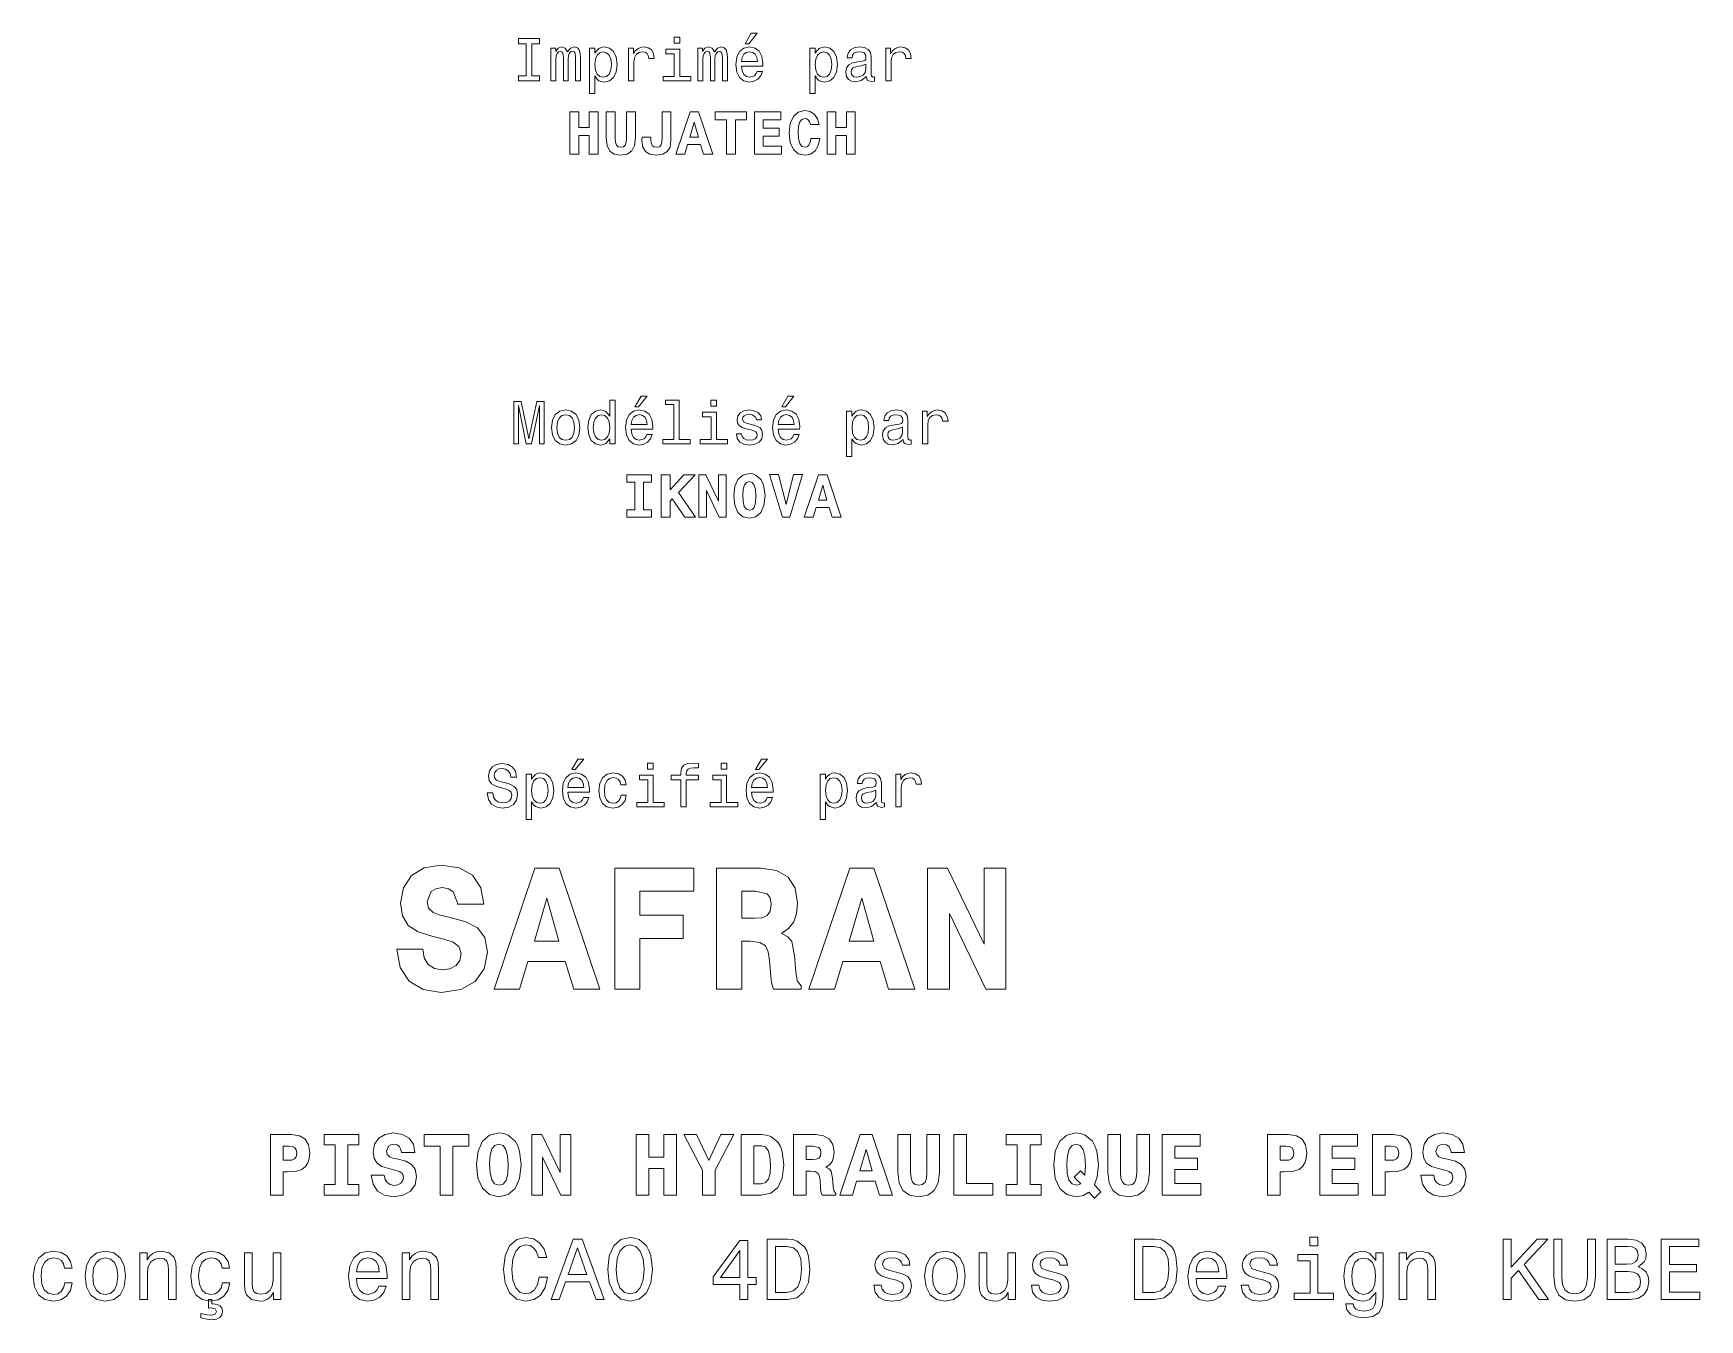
# Model space of a CAD drawing. Extents: x 101 to 238, y 93 to 199.
import ezdxf

# ---------------------------------------------------------------- set-up
doc = ezdxf.new("R2010")
doc.units = 0

msp = doc.modelspace()

# ---------------------------------------------------------------- linework, layer by layer
at = {"color": 7, "lineweight": 13}
for points in [[(141.286026, 195.567001), (140.640488, 195.567001), (140.640488, 195.143372), (142.395538, 195.143372), (142.395538, 195.567001), (141.75, 195.567001), (141.75, 198.219742), (142.395538, 198.219742), (142.395538, 198.643372), (140.640488, 198.643372), (140.640488, 198.219742), (141.286026, 198.219742)], [(153.989914, 198.764404), (153.520889, 198.764404), (153.520889, 198.260086), (153.989914, 198.260086)], [(159.386169, 198.219742), (159.683716, 198.219742), (160.384735, 199.077087), (159.890488, 199.077087)], [(143.333572, 195.143372), (143.742081, 195.143372), (143.742081, 196.953888), (143.767288, 197.226227), (143.842941, 197.422913), (143.958939, 197.53891), (144.110229, 197.58429), (144.231262, 197.543945), (144.311966, 197.443085), (144.35231, 197.271606), (144.367432, 197.044662), (144.367432, 195.143372), (144.750717, 195.143372), (144.750717, 196.953888), (144.77594, 197.221176), (144.851578, 197.417862), (144.972626, 197.53891), (145.123917, 197.58429), (145.244965, 197.543945), (145.325653, 197.443085), (145.376083, 197.044662), (145.376083, 195.143372), (145.784576, 195.143372), (145.784576, 197.014404), (145.759369, 197.40274), (145.67868, 197.700287), (145.517288, 197.881851), (145.255051, 197.947403), (144.947403, 197.846542), (144.710373, 197.554031), (144.523773, 197.841492), (144.21109, 197.947403), (143.92363, 197.846542), (143.726944, 197.564117), (143.726944, 197.851578), (143.333572, 197.851578)], [(146.964691, 197.432999), (146.964691, 197.851578), (146.520889, 197.851578), (146.520889, 194.094376), (146.964691, 194.094376), (146.964691, 195.556915), (147.121033, 195.319885), (147.297546, 195.163544), (147.741348, 195.047546), (148.164978, 195.143372), (148.497833, 195.430832), (148.714691, 195.88472), (148.795395, 196.5), (148.714691, 197.110229), (148.497833, 197.564117), (148.164978, 197.846542), (147.741348, 197.947403), (147.499283, 197.917145), (147.292511, 197.82132), (147.115997, 197.659943)], [(147.66571, 195.445969), (147.368149, 195.51152), (147.151291, 195.713257), (147.015137, 196.041061), (146.969742, 196.5), (147.015137, 196.953888), (147.151291, 197.281708), (147.368149, 197.478394), (147.66571, 197.548996), (147.938034, 197.478394), (148.154907, 197.276657), (148.291061, 196.948853), (148.341492, 196.5), (148.291061, 196.046112), (148.154907, 195.713257), (147.938034, 195.51152)], [(149.748566, 195.143372), (150.192368, 195.143372), (150.192368, 196.691635), (150.237747, 197.064835), (150.373917, 197.332138), (150.595825, 197.493515), (150.893372, 197.548996), (151.11528, 197.513687), (151.281708, 197.412827), (151.382568, 197.241348), (151.417862, 197.009369), (151.866714, 197.009369), (151.806198, 197.417862), (151.639771, 197.710373), (151.362396, 197.886887), (150.984146, 197.947403), (150.726944, 197.907059), (150.505035, 197.806198), (150.30835, 197.63472), (150.152023, 197.40274), (150.152023, 197.851578), (149.748566, 197.851578)], [(153.974777, 195.516571), (153.974777, 197.760803), (152.835022, 197.760803), (152.835022, 197.382568), (153.530975, 197.382568), (153.530975, 195.516571), (152.623199, 195.516571), (152.623199, 195.143372), (154.892654, 195.143372), (154.892654, 195.516571)], [(155.477661, 195.143372), (155.886169, 195.143372), (155.886169, 196.953888), (155.911377, 197.226227), (155.98703, 197.422913), (156.103027, 197.53891), (156.254318, 197.58429), (156.375366, 197.543945), (156.456055, 197.443085), (156.496399, 197.271606), (156.511536, 197.044662), (156.511536, 195.143372), (156.894806, 195.143372), (156.894806, 196.953888), (156.920029, 197.221176), (156.995682, 197.417862), (157.116714, 197.53891), (157.268005, 197.58429), (157.389053, 197.543945), (157.469742, 197.443085), (157.520172, 197.044662), (157.520172, 195.143372), (157.92868, 195.143372), (157.92868, 197.014404), (157.903458, 197.40274), (157.822769, 197.700287), (157.661377, 197.881851), (157.399139, 197.947403), (157.091492, 197.846542), (156.854462, 197.554031), (156.667862, 197.841492), (156.355194, 197.947403), (156.067719, 197.846542), (155.871033, 197.564117), (155.871033, 197.851578), (155.477661, 197.851578)], [(159.078537, 196.368881), (160.853745, 196.368881), (160.858795, 196.575653), (160.778107, 197.155624), (160.556198, 197.58934), (160.203171, 197.851578), (159.734146, 197.947403), (159.275223, 197.846542), (158.922195, 197.564117), (158.695251, 197.105194), (158.614548, 196.5), (158.690201, 195.879684), (158.917145, 195.425797), (159.265137, 195.143372), (159.719025, 195.047546), (160.112396, 195.113113), (160.435165, 195.284576), (160.672195, 195.556915), (160.80835, 195.920029), (160.369598, 195.920029), (160.278824, 195.718292), (160.14769, 195.567001), (159.77449, 195.445969), (159.48703, 195.501434), (159.270172, 195.677948), (159.128967, 195.965424), (159.078537, 196.353745)], [(159.078537, 196.742081), (159.134003, 197.090057), (159.270172, 197.34726), (159.476944, 197.503601), (159.749283, 197.559082), (160.016571, 197.503601), (160.223343, 197.34726), (160.349426, 197.090057), (160.394806, 196.742081)], [(165.180832, 197.432999), (165.180832, 197.851578), (164.73703, 197.851578), (164.73703, 194.094376), (165.180832, 194.094376), (165.180832, 195.556915), (165.337173, 195.319885), (165.513687, 195.163544), (165.957489, 195.047546), (166.381119, 195.143372), (166.713974, 195.430832), (166.930832, 195.88472), (167.011536, 196.5), (166.930832, 197.110229), (166.713974, 197.564117), (166.381119, 197.846542), (165.957489, 197.947403), (165.715424, 197.917145), (165.508652, 197.82132), (165.332138, 197.659943)], [(165.881851, 195.445969), (165.58429, 195.51152), (165.367432, 195.713257), (165.231262, 196.041061), (165.185883, 196.5), (165.231262, 196.953888), (165.367432, 197.281708), (165.58429, 197.478394), (165.881851, 197.548996), (166.154175, 197.478394), (166.371033, 197.276657), (166.507202, 196.948853), (166.557632, 196.5), (166.507202, 196.046112), (166.371033, 195.713257), (166.154175, 195.51152)], [(169.407059, 195.496399), (169.407059, 195.481262), (169.432281, 195.309799), (169.507919, 195.188766), (169.825653, 195.092941), (170.072769, 195.133286), (170.072769, 195.476227), (169.966858, 195.46109), (169.825653, 195.526657), (169.80043, 195.728394), (169.80043, 197.130402), (169.739914, 197.48848), (169.5634, 197.740631), (169.255768, 197.891937), (168.822052, 197.947403), (168.398407, 197.886887), (168.085739, 197.715424), (167.889053, 197.44812), (167.823486, 197.095108), (167.823486, 197.064835), (168.221893, 197.064835), (168.257202, 197.276657), (168.368149, 197.427948), (168.549713, 197.518738), (168.806915, 197.554031), (169.054031, 197.528824), (169.230545, 197.453171), (169.336456, 197.322052), (169.371765, 197.140488), (169.351593, 196.92868), (169.270889, 196.822769), (169.069168, 196.772339), (168.690918, 196.731995), (168.257202, 196.641205), (167.94957, 196.479828), (167.768005, 196.227661), (167.71254, 195.854462), (167.76297, 195.521606), (167.919312, 195.27449), (168.171463, 195.118149), (168.519455, 195.062683), (168.988464, 195.168594)], [(171.000717, 195.143372), (171.444519, 195.143372), (171.444519, 196.691635), (171.489914, 197.064835), (171.626083, 197.332138), (171.847977, 197.493515), (172.145538, 197.548996), (172.367432, 197.513687), (172.533859, 197.412827), (172.63472, 197.241348), (172.670029, 197.009369), (173.118866, 197.009369), (173.05835, 197.417862), (172.891937, 197.710373), (172.614548, 197.886887), (172.236313, 197.947403), (171.979111, 197.907059), (171.757202, 197.806198), (171.560516, 197.63472), (171.404175, 197.40274), (171.404175, 197.851578), (171.000717, 197.851578)], [(169.356628, 196.091492), (169.296112, 195.829254), (169.13472, 195.627518), (168.892654, 195.496399), (168.595093, 195.451004), (168.403458, 195.476227), (168.267288, 195.556915), (168.181549, 195.69812), (168.156342, 195.894806), (168.176514, 196.07132), (168.257202, 196.197403), (168.579971, 196.338623), (168.988464, 196.399139), (169.356628, 196.520172)], [(144.902008, 192.596542), (144.902008, 189.096542), (145.638321, 189.096542), (145.638321, 190.624634), (146.505768, 190.624634), (146.505768, 189.096542), (147.23703, 189.096542), (147.23703, 192.596542), (146.505768, 192.596542), (146.505768, 191.285309), (145.638321, 191.285309), (145.638321, 192.596542)], [(147.90274, 192.596542), (147.90274, 190.427948), (147.973343, 189.797546), (148.195236, 189.348709), (148.568436, 189.091492), (149.108063, 189.000717), (149.632568, 189.091492), (150.010803, 189.353745), (150.237747, 189.797546), (150.3134, 190.427948), (150.3134, 192.596542), (149.577087, 192.596542), (149.577087, 190.407776), (149.551865, 190.079971), (149.476227, 189.842941), (149.329971, 189.706772), (149.108063, 189.661377), (148.896255, 189.706772), (148.75, 189.842941), (148.664261, 190.074936), (148.639038, 190.407776), (148.639038, 192.596542)], [(151.604462, 190.498566), (150.873199, 190.498566), (150.858063, 190.21109), (150.928665, 189.676514), (151.140488, 189.298279), (151.508636, 189.07637), (152.033142, 189.000717), (152.572769, 189.081406), (152.951004, 189.303314), (153.177948, 189.681564), (153.253601, 190.216141), (153.253601, 192.596542), (152.522339, 192.596542), (152.522339, 190.432999), (152.507202, 190.100143), (152.446686, 189.853027), (152.305466, 189.706772), (152.0634, 189.656342), (151.846542, 189.69165), (151.705322, 189.812683), (151.624634, 190.014404), (151.599426, 190.30188)], [(154.832123, 192.596542), (153.646973, 189.096542), (154.388321, 189.096542), (154.625351, 189.898422), (155.704605, 189.898422), (155.951721, 189.096542), (156.708206, 189.096542), (155.528091, 192.596542)], [(155.175064, 191.72406), (155.523056, 190.48848), (154.817001, 190.48848)], [(157.847977, 191.930832), (157.847977, 189.096542), (158.579254, 189.096542), (158.579254, 191.930832), (159.507202, 191.930832), (159.507202, 192.596542), (156.920029, 192.596542), (156.920029, 191.930832)], [(160.162827, 192.596542), (160.162827, 189.096542), (162.386887, 189.096542), (162.386887, 189.762253), (160.889038, 189.762253), (160.889038, 190.564117), (162.195236, 190.564117), (162.195236, 191.234863), (160.889038, 191.234863), (160.889038, 191.930832), (162.346542, 191.930832), (162.346542, 192.596542)], [(164.822769, 190.39769), (164.762238, 190.074936), (164.656342, 189.842941), (164.505035, 189.701736), (164.318436, 189.656342), (164.07132, 189.731995), (163.904892, 189.969025), (163.804031, 190.362396), (163.773773, 190.912109), (163.804031, 191.401291), (163.909943, 191.754318), (164.07637, 191.966141), (164.30835, 192.036743), (164.474777, 192.001434), (164.610947, 191.91066), (164.711807, 191.754318), (164.777374, 191.542511), (165.503601, 191.542511), (165.367432, 192.016571), (165.110229, 192.379684), (164.747116, 192.611679), (164.3134, 192.692368), (163.778809, 192.566284), (163.370316, 192.213257), (163.108063, 191.633286), (163.017288, 190.846542), (163.108063, 190.054749), (163.370316, 189.474777), (163.778809, 189.121765), (164.3134, 189.000717), (164.78746, 189.096542), (165.16571, 189.368881), (165.427948, 189.807632), (165.559082, 190.39769)], [(166.154175, 192.596542), (166.154175, 189.096542), (166.890488, 189.096542), (166.890488, 190.624634), (167.757919, 190.624634), (167.757919, 189.096542), (168.489197, 189.096542), (168.489197, 192.596542), (167.757919, 192.596542), (167.757919, 191.285309), (166.890488, 191.285309), (166.890488, 192.596542)], [(140.257202, 165.143372), (140.645538, 165.143372), (140.645538, 168.320602), (141.301147, 165.143372), (141.734863, 165.143372), (142.385452, 168.320602), (142.385452, 165.143372), (142.778824, 165.143372), (142.778824, 168.643372), (142.163544, 168.643372), (141.518005, 165.556915), (140.877518, 168.643372), (140.257202, 168.643372)], [(148.210373, 165.561966), (148.210373, 165.143372), (148.654175, 165.143372), (148.654175, 168.764404), (148.215424, 168.764404), (148.215424, 167.438034), (147.877518, 167.82132), (147.670746, 167.912109), (147.433716, 167.947403), (147.005051, 167.846542), (146.672195, 167.564117), (146.455338, 167.110229), (146.379684, 166.5), (146.455338, 165.889771), (146.672195, 165.430832), (147.005051, 165.143372), (147.433716, 165.047546), (147.670746, 165.082855), (147.882568, 165.17363)], [(150.278091, 168.219742), (150.575653, 168.219742), (151.276657, 169.077087), (150.782425, 169.077087)], [(153.500717, 168.391205), (153.500717, 165.516571), (152.587891, 165.516571), (152.587891, 165.143372), (154.85231, 165.143372), (154.85231, 165.516571), (153.944519, 165.516571), (153.944519, 168.764404), (152.804749, 168.764404), (152.804749, 168.391205)], [(157.02594, 168.764404), (156.556915, 168.764404), (156.556915, 168.260086), (157.02594, 168.260086)], [(162.422195, 168.219742), (162.719742, 168.219742), (163.420746, 169.077087), (162.926514, 169.077087)], [(143.378967, 166.494949), (143.459656, 165.879684), (143.69165, 165.425797), (144.059799, 165.143372), (144.554031, 165.047546), (145.043228, 165.143372), (145.411377, 165.420746), (145.643372, 165.874634), (145.729111, 166.494949), (145.643372, 167.110229), (145.411377, 167.569168), (145.043228, 167.846542), (144.554031, 167.947403), (144.059799, 167.846542), (143.69165, 167.564117), (143.459656, 167.110229)], [(143.832855, 166.5), (143.878235, 166.953888), (144.019455, 167.281708), (144.246399, 167.483429), (144.554031, 167.554031), (144.856628, 167.483429), (145.083572, 167.286743), (145.224777, 166.953888), (145.275223, 166.5), (145.224777, 166.041061), (145.083572, 165.708206), (144.856628, 165.506485), (144.554031, 165.440918), (144.246399, 165.506485), (144.019455, 165.708206), (143.878235, 166.041061)], [(147.509369, 167.548996), (147.80188, 167.478394), (148.023773, 167.281708), (148.154907, 166.953888), (148.205338, 166.5), (148.154907, 166.041061), (148.023773, 165.713257), (147.80188, 165.51152), (147.509369, 165.445969), (147.231995, 165.51152), (147.020172, 165.713257), (146.878967, 166.046112), (146.833572, 166.5), (146.878967, 166.948853), (147.020172, 167.276657), (147.231995, 167.478394)], [(149.970459, 166.368881), (151.745682, 166.368881), (151.750717, 166.575653), (151.670029, 167.155624), (151.44812, 167.58934), (151.095108, 167.851578), (150.626083, 167.947403), (150.167145, 167.846542), (149.814117, 167.564117), (149.587173, 167.105194), (149.506485, 166.5), (149.582138, 165.879684), (149.809082, 165.425797), (150.157059, 165.143372), (150.610947, 165.047546), (151.004318, 165.113113), (151.327087, 165.284576), (151.564117, 165.556915), (151.700287, 165.920029), (151.261536, 165.920029), (151.170746, 165.718292), (151.039627, 165.567001), (150.666428, 165.445969), (150.378967, 165.501434), (150.162109, 165.677948), (150.020889, 165.965424), (149.970459, 166.353745)], [(149.970459, 166.742081), (150.02594, 167.090057), (150.162109, 167.34726), (150.368881, 167.503601), (150.641205, 167.559082), (150.908508, 167.503601), (151.11528, 167.34726), (151.241348, 167.090057), (151.286743, 166.742081)], [(157.010803, 165.516571), (157.010803, 167.760803), (155.871033, 167.760803), (155.871033, 167.382568), (156.567001, 167.382568), (156.567001, 165.516571), (155.659225, 165.516571), (155.659225, 165.143372), (157.92868, 165.143372), (157.92868, 165.516571)], [(160.016571, 166.721909), (159.587891, 166.822769), (159.270172, 166.938766), (159.164261, 167.175797), (159.194519, 167.342224), (159.30043, 167.463257), (159.471909, 167.53891), (159.719025, 167.569168), (159.956055, 167.53891), (160.142654, 167.44812), (160.263687, 167.311966), (160.314117, 167.130402), (160.747833, 167.130402), (160.747833, 167.140488), (160.672195, 167.468292), (160.465424, 167.72551), (160.142654, 167.886887), (159.719025, 167.947403), (159.290344, 167.886887), (158.977661, 167.720459), (158.780975, 167.473343), (158.720459, 167.16066), (158.765854, 166.858063), (158.907059, 166.646255), (159.139053, 166.494949), (159.476944, 166.389053), (159.971176, 166.268005), (160.273773, 166.141937), (160.354462, 166.041061), (160.384735, 165.889771), (160.33934, 165.703171), (160.218292, 165.561966), (160.021606, 165.471176), (159.759369, 165.440918), (159.481995, 165.471176), (159.280258, 165.577087), (159.144089, 165.748566), (159.088623, 165.985596), (158.659943, 165.985596), (158.730545, 165.582138), (158.937317, 165.289627), (159.265137, 165.113113), (159.719025, 165.047546), (160.193085, 165.113113), (160.541061, 165.289627), (160.752884, 165.572052), (160.828537, 165.940201), (160.773056, 166.257919), (160.616714, 166.474777), (160.359512, 166.615997)], [(162.114563, 166.368881), (163.889771, 166.368881), (163.894806, 166.575653), (163.814117, 167.155624), (163.592224, 167.58934), (163.239197, 167.851578), (162.770172, 167.947403), (162.311249, 167.846542), (161.958221, 167.564117), (161.731262, 167.105194), (161.650574, 166.5), (161.726227, 165.879684), (161.953171, 165.425797), (162.301147, 165.143372), (162.755051, 165.047546), (163.148422, 165.113113), (163.471191, 165.284576), (163.708221, 165.556915), (163.844376, 165.920029), (163.405624, 165.920029), (163.31485, 165.718292), (163.183716, 165.567001), (162.810516, 165.445969), (162.523056, 165.501434), (162.306198, 165.677948), (162.164993, 165.965424), (162.114563, 166.353745)], [(162.114563, 166.742081), (162.170029, 167.090057), (162.306198, 167.34726), (162.51297, 167.503601), (162.785309, 167.559082), (163.052597, 167.503601), (163.259369, 167.34726), (163.385452, 167.090057), (163.430832, 166.742081)], [(168.216858, 167.432999), (168.216858, 167.851578), (167.773056, 167.851578), (167.773056, 164.094376), (168.216858, 164.094376), (168.216858, 165.556915), (168.373199, 165.319885), (168.549713, 165.163544), (168.993515, 165.047546), (169.417145, 165.143372), (169.75, 165.430832), (169.966858, 165.88472), (170.047546, 166.5), (169.966858, 167.110229), (169.75, 167.564117), (169.417145, 167.846542), (168.993515, 167.947403), (168.751434, 167.917145), (168.544662, 167.82132), (168.368149, 167.659943)], [(168.917862, 165.445969), (168.620316, 165.51152), (168.403458, 165.713257), (168.267288, 166.041061), (168.221893, 166.5), (168.267288, 166.953888), (168.403458, 167.281708), (168.620316, 167.478394), (168.917862, 167.548996), (169.190201, 167.478394), (169.407059, 167.276657), (169.543228, 166.948853), (169.593658, 166.5), (169.543228, 166.046112), (169.407059, 165.713257), (169.190201, 165.51152)], [(172.443085, 165.496399), (172.443085, 165.481262), (172.468292, 165.309799), (172.543945, 165.188766), (172.861664, 165.092941), (173.108795, 165.133286), (173.108795, 165.476227), (173.002884, 165.46109), (172.861664, 165.526657), (172.836456, 165.728394), (172.836456, 167.130402), (172.77594, 167.48848), (172.599426, 167.740631), (172.291779, 167.891937), (171.858063, 167.947403), (171.434433, 167.886887), (171.121765, 167.715424), (170.925079, 167.44812), (170.859512, 167.095108), (170.859512, 167.064835), (171.257919, 167.064835), (171.293228, 167.276657), (171.404175, 167.427948), (171.585739, 167.518738), (171.842941, 167.554031), (172.090057, 167.528824), (172.266571, 167.453171), (172.372482, 167.322052), (172.407776, 167.140488), (172.387604, 166.92868), (172.306915, 166.822769), (172.105194, 166.772339), (171.726944, 166.731995), (171.293228, 166.641205), (170.985596, 166.479828), (170.804031, 166.227661), (170.748566, 165.854462), (170.798996, 165.521606), (170.955322, 165.27449), (171.207489, 165.118149), (171.555481, 165.062683), (172.02449, 165.168594)], [(174.036743, 165.143372), (174.480545, 165.143372), (174.480545, 166.691635), (174.52594, 167.064835), (174.662109, 167.332138), (174.884003, 167.493515), (175.181549, 167.548996), (175.403458, 167.513687), (175.569885, 167.412827), (175.670746, 167.241348), (175.706055, 167.009369), (176.154892, 167.009369), (176.094376, 167.417862), (175.927948, 167.710373), (175.650574, 167.886887), (175.272339, 167.947403), (175.015137, 167.907059), (174.793228, 167.806198), (174.596542, 167.63472), (174.440201, 167.40274), (174.440201, 167.851578), (174.036743, 167.851578)], [(172.392654, 166.091492), (172.332123, 165.829254), (172.170746, 165.627518), (171.92868, 165.496399), (171.631119, 165.451004), (171.439484, 165.476227), (171.303314, 165.556915), (171.217575, 165.69812), (171.192368, 165.894806), (171.21254, 166.07132), (171.293228, 166.197403), (171.615997, 166.338623), (172.02449, 166.399139), (172.392654, 166.520172)], [(150.257919, 161.991348), (150.257919, 159.701736), (149.617432, 159.701736), (149.617432, 159.096542), (151.63472, 159.096542), (151.63472, 159.701736), (150.994232, 159.701736), (150.994232, 161.991348), (151.63472, 161.991348), (151.63472, 162.596542), (149.617432, 162.596542), (149.617432, 161.991348)], [(152.456772, 162.596542), (152.456772, 159.096542), (153.182983, 159.096542), (153.182983, 160.412827), (153.364548, 160.609512), (154.408493, 159.096542), (155.291061, 159.096542), (153.878952, 161.139053), (155.260803, 162.596542), (154.327805, 162.596542), (153.182983, 161.355911), (153.182983, 162.596542)], [(155.5634, 162.596542), (155.5634, 159.096542), (156.193802, 159.096542), (156.193802, 161.280258), (157.247833, 159.096542), (157.827805, 159.096542), (157.827805, 162.596542), (157.197403, 162.596542), (157.197403, 160.40274), (156.143372, 162.596542)], [(158.438034, 160.881851), (158.523773, 160.074936), (158.786011, 159.484863), (159.194519, 159.121765), (159.734146, 159.000717), (160.263687, 159.121765), (160.677231, 159.479828), (160.934433, 160.059799), (161.030258, 160.846542), (160.934433, 161.62825), (160.823486, 161.945969), (160.677231, 162.208221), (160.263687, 162.566284), (160.01152, 162.657059), (159.734146, 162.692368), (159.199554, 162.566284), (158.791061, 162.213257), (158.528809, 161.643372)], [(162.13472, 162.601593), (161.403458, 162.601593), (162.47261, 159.096542), (163.067719, 159.096542), (164.136887, 162.601593), (163.395523, 162.601593), (162.770172, 160.125366)], [(165.458206, 162.596542), (164.273041, 159.096542), (165.014404, 159.096542), (165.251434, 159.898422), (166.330688, 159.898422), (166.577805, 159.096542), (167.33429, 159.096542), (166.154175, 162.596542)], [(159.734146, 162.041794), (159.971176, 161.966141), (160.137604, 161.739197), (160.238464, 161.360947), (160.273773, 160.836456), (160.243515, 160.317001), (160.14769, 159.953888), (159.981262, 159.731995), (159.744232, 159.661377), (159.48703, 159.73703), (159.315552, 159.97406), (159.219727, 160.372482), (159.189468, 160.932281), (159.224777, 161.411377), (159.330688, 161.759369), (159.502151, 161.966141)], [(165.801147, 161.72406), (166.149124, 160.48848), (165.443085, 160.48848)], [(138.528091, 136.298264), (138.069168, 136.298264), (138.170029, 135.763687), (138.422195, 135.370316), (138.810516, 135.133286), (139.335007, 135.047546), (139.854462, 135.128235), (140.242798, 135.350143), (140.489914, 135.69812), (140.580688, 136.157059), (140.505035, 136.570602), (140.293228, 136.837891), (139.950287, 137.014404), (139.491348, 137.145538), (139.097977, 137.241348), (138.840775, 137.35231), (138.694519, 137.513687), (138.649139, 137.765854), (138.694519, 137.992798), (138.825653, 138.164261), (139.027374, 138.280258), (139.304749, 138.320602), (139.587173, 138.270172), (139.809082, 138.134003), (139.955338, 137.907059), (140.02594, 137.599426), (140.484863, 137.599426), (140.484863, 137.609512), (140.404175, 138.083572), (140.167145, 138.4366), (139.793945, 138.658508), (139.289627, 138.734146), (138.835739, 138.658508), (138.482712, 138.446686), (138.255768, 138.118881), (138.175064, 137.695251), (138.240631, 137.317001), (138.432281, 137.059799), (138.734863, 136.888321), (139.148407, 136.757202), (139.556915, 136.641205), (139.864548, 136.530258), (140.051147, 136.368881), (140.116714, 136.106628), (140.056198, 135.83934), (139.899857, 135.637604), (139.662827, 135.51152), (139.355179, 135.471176), (139.012253, 135.526657), (138.75, 135.688034), (138.583572, 135.950287)], [(141.735596, 137.432999), (141.735596, 137.851578), (141.291779, 137.851578), (141.291779, 134.094376), (141.735596, 134.094376), (141.735596, 135.556915), (141.891937, 135.319885), (142.068436, 135.163544), (142.512253, 135.047546), (142.935883, 135.143372), (143.268738, 135.430832), (143.485596, 135.88472), (143.566284, 136.5), (143.485596, 137.110229), (143.268738, 137.564117), (142.935883, 137.846542), (142.512253, 137.947403), (142.270172, 137.917145), (142.0634, 137.82132), (141.886887, 137.659943)], [(144.741348, 136.368881), (146.516571, 136.368881), (146.521606, 136.575653), (146.440918, 137.155624), (146.219025, 137.58934), (145.865997, 137.851578), (145.396973, 137.947403), (144.938034, 137.846542), (144.585007, 137.564117), (144.358063, 137.105194), (144.277374, 136.5), (144.353027, 135.879684), (144.579971, 135.425797), (144.927948, 135.143372), (145.381836, 135.047546), (145.775208, 135.113113), (146.097977, 135.284576), (146.335007, 135.556915), (146.471176, 135.920029), (146.032425, 135.920029), (145.941635, 135.718292), (145.810516, 135.567001), (145.437317, 135.445969), (145.149857, 135.501434), (144.932999, 135.677948), (144.791779, 135.965424), (144.741348, 136.353745)], [(145.048996, 138.219742), (145.346542, 138.219742), (146.047546, 139.077087), (145.553314, 139.077087)], [(149.113831, 136.953888), (149.552597, 136.953888), (149.461823, 137.357346), (149.244949, 137.675079), (148.907059, 137.871765), (148.468292, 137.947403), (147.984146, 137.846542), (147.615997, 137.564117), (147.384003, 137.105194), (147.303314, 136.489914), (147.378967, 135.879684), (147.605911, 135.425797), (147.963974, 135.143372), (148.453171, 135.047546), (148.886887, 135.123199), (149.224777, 135.335007), (149.456772, 135.667862), (149.557632, 136.111664), (149.134003, 136.111664), (149.05835, 135.829254), (148.917145, 135.617432), (148.715424, 135.486313), (148.468292, 135.445969), (148.16066, 135.51152), (147.938766, 135.713257), (147.802597, 136.041061), (147.757202, 136.505035), (147.802597, 136.958939), (147.943802, 137.286743), (148.170746, 137.48848), (148.468292, 137.559082), (148.730545, 137.513687), (148.927231, 137.39769), (149.05835, 137.206055)], [(151.781693, 135.516571), (151.781693, 137.760803), (150.641937, 137.760803), (150.641937, 137.382568), (151.337891, 137.382568), (151.337891, 135.516571), (150.430115, 135.516571), (150.430115, 135.143372), (152.69957, 135.143372), (152.69957, 135.516571)], [(151.796829, 138.764404), (151.327805, 138.764404), (151.327805, 138.260086), (151.796829, 138.260086)], [(154.07637, 137.382568), (154.07637, 135.143372), (154.520172, 135.143372), (154.520172, 137.382568), (155.528824, 137.382568), (155.528824, 137.760803), (154.520172, 137.760803), (154.520172, 137.927231), (154.555481, 138.128967), (154.671463, 138.265137), (154.868149, 138.345825), (155.150574, 138.376083), (155.528824, 138.355911), (155.528824, 138.739197), (155.049713, 138.764404), (154.615997, 138.719025), (154.3134, 138.582855), (154.131836, 138.345825), (154.07637, 138.007919), (154.07637, 137.760803), (153.264404, 137.760803), (153.264404, 137.382568)], [(157.853745, 135.516571), (157.853745, 137.760803), (156.713974, 137.760803), (156.713974, 137.382568), (157.409943, 137.382568), (157.409943, 135.516571), (156.502167, 135.516571), (156.502167, 135.143372), (158.771606, 135.143372), (158.771606, 135.516571)], [(157.868881, 138.764404), (157.399857, 138.764404), (157.399857, 138.260086), (157.868881, 138.260086)], [(159.921478, 136.368881), (161.696686, 136.368881), (161.701721, 136.575653), (161.621033, 137.155624), (161.399139, 137.58934), (161.046112, 137.851578), (160.577087, 137.947403), (160.118164, 137.846542), (159.765137, 137.564117), (159.538177, 137.105194), (159.457489, 136.5), (159.533142, 135.879684), (159.760086, 135.425797), (160.108063, 135.143372), (160.561966, 135.047546), (160.955338, 135.113113), (161.278107, 135.284576), (161.515137, 135.556915), (161.651291, 135.920029), (161.21254, 135.920029), (161.121765, 135.718292), (160.990631, 135.567001), (160.617432, 135.445969), (160.329971, 135.501434), (160.113113, 135.677948), (159.971909, 135.965424), (159.921478, 136.353745)], [(160.229111, 138.219742), (160.526657, 138.219742), (161.227661, 139.077087), (160.733429, 139.077087)], [(166.023773, 137.432999), (166.023773, 137.851578), (165.579971, 137.851578), (165.579971, 134.094376), (166.023773, 134.094376), (166.023773, 135.556915), (166.180115, 135.319885), (166.356628, 135.163544), (166.80043, 135.047546), (167.22406, 135.143372), (167.556915, 135.430832), (167.773773, 135.88472), (167.854462, 136.5), (167.773773, 137.110229), (167.556915, 137.564117), (167.22406, 137.846542), (166.80043, 137.947403), (166.55835, 137.917145), (166.351578, 137.82132), (166.175064, 137.659943)], [(170.25, 135.496399), (170.25, 135.481262), (170.275208, 135.309799), (170.350861, 135.188766), (170.668579, 135.092941), (170.91571, 135.133286), (170.91571, 135.476227), (170.809799, 135.46109), (170.668579, 135.526657), (170.643372, 135.728394), (170.643372, 137.130402), (170.582855, 137.48848), (170.406342, 137.740631), (170.098694, 137.891937), (169.664978, 137.947403), (169.241348, 137.886887), (168.92868, 137.715424), (168.731995, 137.44812), (168.666428, 137.095108), (168.666428, 137.064835), (169.064835, 137.064835), (169.100143, 137.276657), (169.21109, 137.427948), (169.392654, 137.518738), (169.649857, 137.554031), (169.896973, 137.528824), (170.073486, 137.453171), (170.179398, 137.322052), (170.214691, 137.140488), (170.194519, 136.92868), (170.113831, 136.822769), (169.912109, 136.772339), (169.533859, 136.731995), (169.100143, 136.641205), (168.792511, 136.479828), (168.610947, 136.227661), (168.555481, 135.854462), (168.605911, 135.521606), (168.762238, 135.27449), (169.014404, 135.118149), (169.362396, 135.062683), (169.831406, 135.168594)], [(171.843658, 135.143372), (172.28746, 135.143372), (172.28746, 136.691635), (172.332855, 137.064835), (172.469025, 137.332138), (172.690918, 137.493515), (172.988464, 137.548996), (173.210373, 137.513687), (173.376801, 137.412827), (173.477661, 137.241348), (173.51297, 137.009369), (173.961807, 137.009369), (173.901291, 137.417862), (173.734863, 137.710373), (173.457489, 137.886887), (173.079254, 137.947403), (172.822052, 137.907059), (172.600143, 137.806198), (172.403458, 137.63472), (172.247116, 137.40274), (172.247116, 137.851578), (171.843658, 137.851578)], [(142.4366, 135.445969), (142.139053, 135.51152), (141.922195, 135.713257), (141.786026, 136.041061), (141.740631, 136.5), (141.786026, 136.953888), (141.922195, 137.281708), (142.139053, 137.478394), (142.4366, 137.548996), (142.708939, 137.478394), (142.925797, 137.276657), (143.061966, 136.948853), (143.112396, 136.5), (143.061966, 136.046112), (142.925797, 135.713257), (142.708939, 135.51152)], [(144.741348, 136.742081), (144.796829, 137.090057), (144.932999, 137.34726), (145.139771, 137.503601), (145.412109, 137.559082), (145.679398, 137.503601), (145.886169, 137.34726), (146.012253, 137.090057), (146.057632, 136.742081)], [(159.921478, 136.742081), (159.976944, 137.090057), (160.113113, 137.34726), (160.319885, 137.503601), (160.592224, 137.559082), (160.859512, 137.503601), (161.066284, 137.34726), (161.192368, 137.090057), (161.237747, 136.742081)], [(166.724777, 135.445969), (166.427231, 135.51152), (166.210373, 135.713257), (166.074203, 136.041061), (166.028809, 136.5), (166.074203, 136.953888), (166.210373, 137.281708), (166.427231, 137.478394), (166.724777, 137.548996), (166.997116, 137.478394), (167.213974, 137.276657), (167.350143, 136.948853), (167.400574, 136.5), (167.350143, 136.046112), (167.213974, 135.713257), (166.997116, 135.51152)], [(170.19957, 136.091492), (170.139038, 135.829254), (169.977661, 135.627518), (169.735596, 135.496399), (169.438034, 135.451004), (169.246399, 135.476227), (169.110229, 135.556915), (169.02449, 135.69812), (168.999283, 135.894806), (169.019455, 136.07132), (169.100143, 136.197403), (169.422913, 136.338623), (169.831406, 136.399139), (170.19957, 136.520172)], [(137.795395, 127.094376), (137.55043, 128.463257), (136.858795, 129.486313), (135.749283, 130.105911), (134.236313, 130.336456), (132.867432, 130.105911), (131.815567, 129.457489), (131.138336, 128.463257), (130.907776, 127.180832), (131.066284, 126.12896), (131.541794, 125.350861), (132.348709, 124.803314), (133.501434, 124.443085), (134.495682, 124.212532), (135.259369, 123.967575), (135.734863, 123.607346), (135.907776, 123.016571), (135.792511, 122.454605), (135.489914, 122.036743), (134.985596, 121.76297), (134.337173, 121.676514), (133.703171, 121.791786), (133.198853, 122.123199), (132.867432, 122.656342), (132.737747, 123.376801), (130.590775, 123.376801), (130.878967, 121.863831), (131.628235, 120.739914), (132.766571, 120.048271), (134.250717, 119.803314), (135.878967, 120.048271), (137.074921, 120.696686), (137.824203, 121.748558), (138.083572, 123.131844), (137.867432, 124.342216), (137.262253, 125.134727), (136.296829, 125.653458), (135.014404, 125.999275), (134.17868, 126.1866), (133.587891, 126.417145), (133.213257, 126.76297), (133.097977, 127.324928), (133.429398, 128.146255), (133.818451, 128.376801), (134.351578, 128.477661), (134.855911, 128.376801), (135.259369, 128.117432), (135.605194, 127.209656), (135.605194, 127.094376)], [(142.017288, 130.077087), (138.631119, 120.077087), (140.749283, 120.077087), (141.426514, 122.368156), (144.510086, 122.368156), (145.216141, 120.077087), (147.377518, 120.077087), (144.005768, 130.077087)], [(148.616714, 130.077087), (148.616714, 120.077087), (150.69165, 120.077087), (150.69165, 124.270172), (154.265137, 124.270172), (154.265137, 126.1866), (150.677231, 126.1866), (150.677231, 128.175064), (155.144089, 128.175064), (155.144089, 130.077087)], [(157.017288, 130.077087), (157.017288, 120.077087), (159.121033, 120.077087), (159.121033, 124.039627), (159.812683, 124.039627), (160.590775, 123.938759), (161.066284, 123.650574), (161.296829, 123.16066), (161.39769, 122.454605), (161.469742, 121.431557), (161.556198, 120.610229), (161.729111, 120.077087), (164.020172, 120.077087), (164.020172, 120.350861), (163.688766, 120.76873), (163.573486, 121.503601), (163.472626, 122.843658), (163.242081, 124.025215), (162.925079, 124.414261), (162.377518, 124.688042), (162.982712, 125.091499), (163.400574, 125.639046), (163.631134, 126.330688), (163.717575, 127.195244), (163.515854, 128.420029), (162.939484, 129.327805), (161.98848, 129.875366), (160.677231, 130.077087)], [(168.040344, 130.077087), (164.654175, 120.077087), (166.772339, 120.077087), (167.44957, 122.368156), (170.533142, 122.368156), (171.239197, 120.077087), (173.400574, 120.077087), (170.028824, 130.077087)], [(174.466858, 130.077087), (174.466858, 120.077087), (176.268005, 120.077087), (176.268005, 126.316284), (179.279541, 120.077087), (180.9366, 120.077087), (180.9366, 130.077087), (179.135437, 130.077087), (179.135437, 123.809074), (176.123917, 130.077087)], [(159.121033, 128.175064), (160.230545, 128.175064), (161.210373, 127.958931), (161.455338, 127.627518), (161.541794, 127.108788), (161.455338, 126.518013), (161.195969, 126.157776), (160.763687, 125.984871), (160.158508, 125.941643), (159.121033, 125.941643)], [(142.997116, 127.58429), (143.991348, 124.054031), (141.97406, 124.054031)], [(169.020172, 127.58429), (170.014404, 124.054031), (167.997116, 124.054031)], [(120.144081, 108.061958), (120.144081, 103.061958), (121.195953, 103.061958), (121.195953, 104.978386), (121.548981, 104.978386), (122.226212, 105), (122.759354, 105.180115), (123.047539, 105.41787), (123.249268, 105.720459), (123.357338, 106.087898), (123.400566, 106.541786), (123.299698, 107.204613), (123.018723, 107.680115), (122.543221, 107.96109), (121.880394, 108.061958)], [(125.497108, 107.197403), (125.497108, 103.926514), (124.582123, 103.926514), (124.582123, 103.061958), (127.463966, 103.061958), (127.463966, 103.926514), (126.548981, 103.926514), (126.548981, 107.197403), (127.463966, 107.197403), (127.463966, 108.061958), (124.582123, 108.061958), (124.582123, 107.197403)], [(132.089325, 106.570602), (131.966843, 107.255043), (131.621033, 107.766571), (131.066269, 108.07637), (130.309784, 108.191643), (129.625351, 108.07637), (129.099411, 107.752159), (128.760803, 107.255043), (128.645523, 106.613831), (128.724777, 106.087898), (128.962524, 105.698845), (129.365982, 105.425072), (129.942352, 105.244957), (130.439468, 105.129684), (130.82132, 105.007202), (131.059067, 104.827087), (131.145523, 104.5317), (131.087891, 104.250717), (130.936584, 104.041786), (130.684433, 103.9049), (130.360214, 103.861671), (130.043213, 103.919304), (129.791061, 104.085014), (129.625351, 104.351585), (129.560516, 104.711815), (128.487015, 104.711815), (128.631119, 103.95533), (129.005753, 103.393372), (129.574921, 103.047546), (130.316986, 102.925072), (131.131119, 103.047546), (131.729095, 103.371758), (132.103729, 103.89769), (132.233414, 104.589333), (132.125351, 105.194527), (131.822754, 105.590775), (131.340042, 105.850143), (130.698837, 106.023056), (130.280975, 106.116714), (129.98558, 106.231987), (129.798264, 106.4049), (129.740631, 106.685875), (129.906326, 107.096542), (130.100861, 107.211815), (130.367432, 107.262245), (130.619583, 107.211815), (130.82132, 107.08213), (130.994232, 106.628242), (130.994232, 106.570602)], [(134.171463, 107.110947), (134.171463, 103.061958), (135.216125, 103.061958), (135.216125, 107.110947), (136.541779, 107.110947), (136.541779, 108.061958), (132.84581, 108.061958), (132.84581, 107.110947)], [(137.182983, 105.612389), (137.305466, 104.459656), (137.680099, 103.616714), (138.263672, 103.097984), (139.034576, 102.925072), (139.791061, 103.097984), (140.381836, 103.609512), (140.749268, 104.438042), (140.886154, 105.561958), (140.749268, 106.678673), (140.590759, 107.132561), (140.381836, 107.507202), (139.791061, 108.01873), (139.430832, 108.148415), (139.034576, 108.198845), (138.270889, 108.01873), (137.687317, 107.514404), (137.312668, 106.700287)], [(141.750702, 108.061958), (141.750702, 103.061958), (142.651291, 103.061958), (142.651291, 106.181557), (144.157043, 103.061958), (144.98558, 103.061958), (144.98558, 108.061958), (144.085007, 108.061958), (144.085007, 104.927956), (142.579239, 108.061958)], [(150.374634, 108.061958), (150.374634, 103.061958), (151.426498, 103.061958), (151.426498, 105.244957), (152.665695, 105.244957), (152.665695, 103.061958), (153.710358, 103.061958), (153.710358, 108.061958), (152.665695, 108.061958), (152.665695, 106.188759), (151.426498, 106.188759), (151.426498, 108.061958)], [(155.85733, 103.061958), (156.90921, 103.061958), (156.90921, 105.122475), (158.443787, 108.06916), (157.377502, 108.06916), (156.376068, 105.914986), (155.374634, 108.06916), (154.322754, 108.06916), (155.85733, 105.10807)], [(160.713257, 108.061958), (159.048981, 108.061958), (159.048981, 103.061958), (160.713257, 103.061958), (161.520172, 103.213257), (162.096527, 103.688759), (162.449554, 104.466858), (162.572037, 105.561958), (162.449554, 106.635445), (162.298264, 107.067719), (162.096527, 107.420746), (161.512955, 107.896255), (161.138321, 108.01873)], [(163.386169, 108.061958), (163.386169, 103.061958), (164.438034, 103.061958), (164.438034, 105.043228), (164.783859, 105.043228), (165.172913, 104.992798), (165.41066, 104.848701), (165.525925, 104.603745), (165.576355, 104.250717), (165.612381, 103.739189), (165.655609, 103.328529), (165.742065, 103.061958), (166.887604, 103.061958), (166.887604, 103.198845), (166.721893, 103.407776), (166.664261, 103.775215), (166.613831, 104.445244), (166.49855, 105.036018), (166.340057, 105.230545), (166.066284, 105.367432), (166.368866, 105.56916), (166.577805, 105.842941), (166.693085, 106.188759), (166.736298, 106.621033), (166.635437, 107.233429), (166.34726, 107.687317), (165.87175, 107.96109), (165.216125, 108.061958)], [(168.89769, 108.061958), (167.204605, 103.061958), (168.263687, 103.061958), (168.602295, 104.207489), (170.144089, 104.207489), (170.497116, 103.061958), (171.577805, 103.061958), (169.891922, 108.061958)], [(172.010086, 108.061958), (172.010086, 104.963974), (172.110947, 104.0634), (172.427948, 103.422188), (172.96109, 103.054756), (173.731979, 102.925072), (174.481262, 103.054756), (175.021606, 103.42939), (175.345825, 104.0634), (175.453888, 104.963974), (175.453888, 108.061958), (174.402008, 108.061958), (174.402008, 104.935158), (174.365997, 104.466858), (174.257919, 104.128242), (174.048981, 103.933716), (173.731979, 103.868874), (173.429382, 103.933716), (173.220459, 104.128242), (173.097977, 104.459656), (173.061951, 104.935158), (173.061951, 108.061958)], [(179.848694, 103.061958), (179.848694, 104.01297), (177.687317, 104.01297), (177.687317, 108.061958), (176.635437, 108.061958), (176.635437, 103.061958)], [(181.880402, 107.197403), (181.880402, 103.926514), (180.965424, 103.926514), (180.965424, 103.061958), (183.84726, 103.061958), (183.84726, 103.926514), (182.932281, 103.926514), (182.932281, 107.197403), (183.84726, 107.197403), (183.84726, 108.061958), (180.965424, 108.061958), (180.965424, 107.197403)], [(188.789627, 103.314117), (188.249283, 103.9049), (188.494232, 104.574928), (188.595093, 105.561958), (188.458221, 106.678673), (188.299713, 107.132561), (188.09079, 107.507202), (187.5, 108.01873), (187.139771, 108.148415), (186.743515, 108.198845), (185.972626, 108.01873), (185.389038, 107.514404), (185.021606, 106.685875), (184.891937, 105.561958), (185.021606, 104.430832), (185.389038, 103.602303), (185.972626, 103.097984), (186.743515, 102.925072), (187.341492, 103.033142), (187.79538, 103.306915), (188.263687, 102.802589)], [(189.358795, 108.061958), (189.358795, 104.963974), (189.459656, 104.0634), (189.776657, 103.422188), (190.309799, 103.054756), (191.080688, 102.925072), (191.829971, 103.054756), (192.370316, 103.42939), (192.694519, 104.0634), (192.802582, 104.963974), (192.802582, 108.061958), (191.750717, 108.061958), (191.750717, 104.935158), (191.714691, 104.466858), (191.606628, 104.128242), (191.39769, 103.933716), (191.080688, 103.868874), (190.778107, 103.933716), (190.569153, 104.128242), (190.446686, 104.459656), (190.41066, 104.935158), (190.41066, 108.061958)], [(193.861664, 108.061958), (193.861664, 103.061958), (197.03891, 103.061958), (197.03891, 104.01297), (194.899139, 104.01297), (194.899139, 105.158501), (196.765137, 105.158501), (196.765137, 106.116714), (194.899139, 106.116714), (194.899139, 107.110947), (196.981262, 107.110947), (196.981262, 108.061958)], [(202.550415, 108.061958), (202.550415, 103.061958), (203.602295, 103.061958), (203.602295, 104.978386), (203.955322, 104.978386), (204.632553, 105), (205.165695, 105.180115), (205.453888, 105.41787), (205.655609, 105.720459), (205.763672, 106.087898), (205.806915, 106.541786), (205.706039, 107.204613), (205.425064, 107.680115), (204.949554, 107.96109), (204.286743, 108.061958)], [(206.873184, 108.061958), (206.873184, 103.061958), (210.050415, 103.061958), (210.050415, 104.01297), (207.910645, 104.01297), (207.910645, 105.158501), (209.776642, 105.158501), (209.776642, 106.116714), (207.910645, 106.116714), (207.910645, 107.110947), (209.992783, 107.110947), (209.992783, 108.061958)], [(211.224762, 108.061958), (211.224762, 103.061958), (212.276642, 103.061958), (212.276642, 104.978386), (212.629669, 104.978386), (213.3069, 105), (213.840042, 105.180115), (214.128235, 105.41787), (214.329956, 105.720459), (214.438019, 106.087898), (214.481262, 106.541786), (214.380386, 107.204613), (214.099411, 107.680115), (213.623901, 107.96109), (212.96109, 108.061958)], [(218.83284, 106.570602), (218.710358, 107.255043), (218.364532, 107.766571), (217.809784, 108.07637), (217.053299, 108.191643), (216.368866, 108.07637), (215.842926, 107.752159), (215.504303, 107.255043), (215.389038, 106.613831), (215.468292, 106.087898), (215.706039, 105.698845), (216.109497, 105.425072), (216.685852, 105.244957), (217.182983, 105.129684), (217.564819, 105.007202), (217.802582, 104.827087), (217.889038, 104.5317), (217.83139, 104.250717), (217.680099, 104.041786), (217.427948, 103.9049), (217.103729, 103.861671), (216.786728, 103.919304), (216.534576, 104.085014), (216.368866, 104.351585), (216.304016, 104.711815), (215.23053, 104.711815), (215.374634, 103.95533), (215.749268, 103.393372), (216.31842, 103.047546), (217.060501, 102.925072), (217.874634, 103.047546), (218.472595, 103.371758), (218.847244, 103.89769), (218.976929, 104.589333), (218.868866, 105.194527), (218.566269, 105.590775), (218.083557, 105.850143), (217.442352, 106.023056), (217.024475, 106.116714), (216.729095, 106.231987), (216.541779, 106.4049), (216.484131, 106.685875), (216.649841, 107.096542), (216.84436, 107.211815), (217.110931, 107.262245), (217.363098, 107.211815), (217.564819, 107.08213), (217.737732, 106.628242), (217.737732, 106.570602)], [(121.657051, 107.110947), (121.945236, 107.08213), (122.154167, 106.988472), (122.283852, 106.808357), (122.32708, 106.520172), (122.276649, 106.224785), (122.146965, 106.04467), (121.923622, 105.951004), (121.628235, 105.92939), (121.195953, 105.92939), (121.195953, 107.110947)], [(139.034576, 107.269455), (139.373184, 107.161385), (139.610947, 106.837173), (139.755035, 106.296829), (139.805466, 105.547546), (139.762238, 104.805473), (139.625351, 104.286743), (139.387604, 103.969742), (139.048981, 103.868874), (138.681549, 103.976944), (138.436584, 104.315559), (138.299698, 104.884727), (138.25647, 105.684433), (138.3069, 106.368874), (138.458206, 106.86599), (138.703156, 107.161385)], [(160.713257, 107.132561), (161.044662, 107.0317), (161.289612, 106.736313), (161.433716, 106.246399), (161.491348, 105.561958), (161.44812, 104.870316), (161.318436, 104.380402), (161.073486, 104.092216), (160.713257, 103.998558), (160.108063, 103.998558), (160.108063, 107.132561)], [(164.438034, 107.110947), (164.992783, 107.110947), (165.482697, 107.002884), (165.605179, 106.837173), (165.648407, 106.577805), (165.605179, 106.282417), (165.475494, 106.102303), (165.259354, 106.015846), (164.956757, 105.994232), (164.438034, 105.994232)], [(169.387604, 106.815559), (169.88472, 105.05043), (168.876068, 105.05043)], [(187.103745, 105.064842), (186.570602, 104.546104), (187.118164, 103.998558), (186.765137, 103.868874), (186.404907, 103.976944), (186.15274, 104.301155), (186.008636, 104.855904), (185.965424, 105.634003), (186.015854, 106.340057), (186.167145, 106.851585), (186.412109, 107.161385), (186.743515, 107.269455), (187.08934, 107.154175), (187.327087, 106.829971), (187.463974, 106.275215), (187.514404, 105.511528), (187.456772, 104.711815)], [(204.063385, 107.110947), (204.351578, 107.08213), (204.560516, 106.988472), (204.690186, 106.808357), (204.733429, 106.520172), (204.682983, 106.224785), (204.553314, 106.04467), (204.329956, 105.951004), (204.034576, 105.92939), (203.602295, 105.92939), (203.602295, 107.110947)], [(212.737732, 107.110947), (213.025925, 107.08213), (213.234863, 106.988472), (213.364532, 106.808357), (213.407776, 106.520172), (213.35733, 106.224785), (213.227661, 106.04467), (213.004303, 105.951004), (212.708923, 105.92939), (212.276642, 105.92939), (212.276642, 107.110947)], [(142.370316, 96.275215), (142.226227, 95.670029), (141.98848, 95.237755), (141.657059, 94.971184), (141.268005, 94.884727), (140.799713, 95.014412), (140.432281, 95.403458), (140.187317, 96.037468), (140.108063, 96.916428), (140.187317, 97.788185), (140.425079, 98.429398), (140.792511, 98.818443), (141.268005, 98.95533), (141.613831, 98.883286), (141.909225, 98.681557), (142.139771, 98.357353), (142.298279, 97.910667), (142.982712, 97.910667), (142.766571, 98.5951), (142.391937, 99.113831), (141.880402, 99.438042), (141.268005, 99.553314), (140.504333, 99.373199), (139.920746, 98.868874), (139.546112, 98.040344), (139.416428, 96.916428), (139.546112, 95.792511), (139.920746, 94.963982), (140.504333, 94.452454), (141.268005, 94.279541), (141.938049, 94.416428), (142.478394, 94.798271), (142.860229, 95.425072), (143.061966, 96.275215)], [(143.350143, 94.416428), (144.01297, 94.416428), (144.53891, 95.886169), (146.534576, 95.886169), (147.060516, 94.416428), (147.737762, 94.416428), (145.907776, 99.42363), (145.172913, 99.42363)], [(148.02594, 96.916428), (148.155624, 95.792511), (148.530273, 94.963982), (149.113831, 94.452454), (149.877533, 94.279541), (150.634003, 94.452454), (151.224792, 94.963982), (151.592224, 95.792511), (151.729111, 96.916428), (151.592224, 98.033142), (151.433716, 98.48703), (151.224792, 98.861671), (150.634003, 99.373199), (150.273773, 99.502884), (149.877533, 99.553314), (149.106628, 99.373199), (148.523056, 98.868874), (148.155624, 98.040344)], [(158.948135, 94.416428), (159.596558, 94.416428), (159.596558, 95.655624), (160.309814, 95.655624), (160.309814, 96.231987), (159.596558, 96.231987), (159.596558, 99.308357), (158.940933, 99.308357), (156.750732, 96.289627), (156.750732, 95.655624), (158.948135, 95.655624)], [(162.881851, 99.416428), (161.21759, 99.416428), (161.21759, 94.416428), (162.881851, 94.416428), (163.66716, 94.574928), (164.250732, 95.05764), (164.610962, 95.842941), (164.740646, 96.916428), (164.625366, 98.011528), (164.481277, 98.443802), (164.279541, 98.789627), (163.695984, 99.257927), (163.314133, 99.373199)], [(193.242065, 99.416428), (191.577805, 99.416428), (191.577805, 94.416428), (193.242065, 94.416428), (194.027374, 94.574928), (194.610947, 95.05764), (194.971176, 95.842941), (195.100861, 96.916428), (194.985596, 98.011528), (194.841492, 98.443802), (194.639771, 98.789627), (194.056183, 99.257927), (193.674347, 99.373199)], [(206.729095, 99.58934), (206.059067, 99.58934), (206.059067, 98.868874), (206.729095, 98.868874)], [(222.046082, 94.416428), (222.708923, 94.416428), (222.708923, 96.195969), (223.299683, 96.829971), (224.978363, 94.416428), (225.785278, 94.416428), (223.76799, 97.312683), (225.727646, 99.416428), (224.848694, 99.416428), (222.708923, 97.103745), (222.708923, 99.416428), (222.046082, 99.416428)], [(226.224762, 96.318443), (226.325623, 95.41787), (226.642639, 94.776657), (227.175781, 94.409225), (227.946655, 94.279541), (228.710358, 94.409225), (229.2435, 94.776657), (229.560501, 95.410667), (229.668564, 96.318443), (229.668564, 99.416428), (228.998535, 99.416428), (228.998535, 96.282425), (228.933701, 95.670029), (228.739166, 95.230545), (228.407761, 94.971184), (227.946655, 94.884727), (227.471161, 94.971184), (227.13974, 95.230545), (226.945221, 95.662827), (226.887589, 96.282425), (226.887589, 99.416428), (226.224762, 99.416428)], [(233.184418, 97.118156), (233.688736, 97.536026), (233.81842, 97.817001), (233.861649, 98.162827), (233.76799, 98.703171), (233.487015, 99.092216), (233.033112, 99.329971), (232.399109, 99.416428), (230.619568, 99.416428), (230.619568, 94.416428), (232.499969, 94.416428), (233.169998, 94.517296), (233.66713, 94.812683), (233.976913, 95.280983), (234.084991, 95.914986), (234.020142, 96.340057), (233.847244, 96.693085), (233.566254, 96.952454)], [(235.108047, 94.416428), (238.278076, 94.416428), (238.278076, 95.021614), (235.770874, 95.021614), (235.770874, 96.714699), (238.004303, 96.714699), (238.004303, 97.312683), (235.770874, 97.312683), (235.770874, 98.811241), (238.220428, 98.811241), (238.220428, 99.416428), (235.108047, 99.416428)], [(103.141212, 97.002884), (103.768013, 97.002884), (103.638329, 97.579254), (103.328529, 98.033142), (102.845825, 98.314125), (102.219017, 98.422188), (101.527374, 98.278099), (101.001442, 97.874641), (100.670029, 97.219025), (100.554756, 96.340057), (100.662827, 95.4683), (100.98703, 94.819885), (101.498558, 94.416428), (102.197403, 94.279541), (102.817001, 94.387611), (103.299713, 94.690201), (103.631126, 95.16571), (103.775215, 95.799713), (103.170029, 95.799713), (103.061958, 95.396255), (102.860229, 95.093658), (102.572044, 94.906342), (102.219017, 94.848701), (101.779541, 94.942368), (101.46254, 95.230545), (101.268013, 95.698845), (101.203171, 96.361671), (101.268013, 97.010086), (101.469742, 97.478386), (101.793945, 97.766571), (102.219017, 97.867439), (102.593658, 97.802597), (102.874641, 97.636887), (103.061958, 97.363113)], [(104.827087, 96.34726), (104.94236, 95.4683), (105.273773, 94.819885), (105.799713, 94.416428), (106.50576, 94.279541), (107.204613, 94.416428), (107.730545, 94.812683), (108.061958, 95.461098), (108.184441, 96.34726), (108.061958, 97.226227), (107.730545, 97.881844), (107.204613, 98.278099), (106.50576, 98.422188), (105.799713, 98.278099), (105.273773, 97.874641), (104.94236, 97.226227)], [(105.475502, 96.354469), (105.540344, 97.002884), (105.742073, 97.471184), (106.066284, 97.759369), (106.50576, 97.860229), (106.938042, 97.759369), (107.262245, 97.478386), (107.463974, 97.002884), (107.536026, 96.354469), (107.463974, 95.698845), (107.262245, 95.223343), (106.938042, 94.935158), (106.50576, 94.841499), (106.066284, 94.935158), (105.742073, 95.223343), (105.540344, 95.698845)], [(109.351585, 94.416428), (109.985588, 94.416428), (109.985588, 96.649857), (110.05043, 97.161385), (110.259369, 97.536026), (110.583572, 97.766571), (111.015854, 97.853027), (111.361671, 97.780983), (111.577812, 97.586456), (111.685883, 97.262253), (111.721901, 96.829971), (111.721901, 94.416428), (112.355911, 94.416428), (112.355911, 96.959656), (112.327087, 97.471184), (112.197403, 97.896255), (111.772331, 98.285301), (111.109512, 98.422188), (110.742073, 98.371758), (110.432274, 98.234871), (110.165703, 98.004326), (109.956772, 97.694527), (109.956772, 98.285301), (109.351585, 98.285301)], [(116.15274, 97.002884), (116.779541, 97.002884), (116.649857, 97.579254), (116.340057, 98.033142), (115.857346, 98.314125), (115.230545, 98.422188), (114.538902, 98.278099), (114.01297, 97.874641), (113.681557, 97.219025), (113.566284, 96.340057), (113.674355, 95.4683), (113.998558, 94.819885), (114.510086, 94.416428), (115.208939, 94.279541), (115.828529, 94.387611), (116.311241, 94.690201), (116.642654, 95.16571), (116.786743, 95.799713), (116.181557, 95.799713), (116.073486, 95.396255), (115.871758, 95.093658), (115.583572, 94.906342), (115.230545, 94.848701), (114.791069, 94.942368), (114.47406, 95.230545), (114.279541, 95.698845), (114.214699, 96.361671), (114.279541, 97.010086), (114.48127, 97.478386), (114.805473, 97.766571), (115.230545, 97.867439), (115.605186, 97.802597), (115.886169, 97.636887), (116.073486, 97.363113)], [(121.008644, 98.285301), (120.374641, 98.285301), (120.374641, 96.051872), (120.302597, 95.533142), (120.093658, 95.158501), (119.769455, 94.927956), (119.344383, 94.855911), (119.005768, 94.913544), (118.789627, 95.086456), (118.667145, 95.381844), (118.638329, 95.799713), (118.638329, 98.285301), (118.004318, 98.285301), (118.004318, 95.742073), (118.02594, 95.230545), (118.162827, 94.805473), (118.580688, 94.416428), (119.250717, 94.279541), (119.610947, 94.329971), (119.920746, 94.459656), (120.187317, 94.682999), (120.403458, 95.007202), (120.403458, 94.416428), (121.008644, 94.416428)], [(127.255043, 96.167145), (129.791061, 96.167145), (129.798264, 96.46254), (129.682999, 97.291069), (129.365997, 97.910667), (128.861664, 98.285301), (128.19165, 98.422188), (127.536026, 98.278099), (127.0317, 97.874641), (126.707489, 97.219025), (126.592216, 96.354469), (126.700287, 95.4683), (127.02449, 94.819885), (127.521614, 94.416428), (128.170029, 94.279541), (128.731995, 94.373199), (129.193085, 94.618156), (129.531708, 95.007202), (129.726227, 95.52594), (129.099426, 95.52594), (128.969742, 95.237755), (128.782425, 95.021614), (128.249283, 94.848701), (127.838615, 94.927956), (127.528816, 95.180115), (127.327087, 95.590782), (127.255043, 96.145531)], [(127.255043, 96.700287), (127.33429, 97.197411), (127.528816, 97.564842), (127.824203, 97.788185), (128.213257, 97.867439), (128.595093, 97.788185), (128.890488, 97.564842), (129.070602, 97.197411), (129.135452, 96.700287)], [(131.03746, 94.416428), (131.671463, 94.416428), (131.671463, 96.649857), (131.736313, 97.161385), (131.945251, 97.536026), (132.269455, 97.766571), (132.701721, 97.853027), (133.047546, 97.780983), (133.263687, 97.586456), (133.371765, 97.262253), (133.407776, 96.829971), (133.407776, 94.416428), (134.041779, 94.416428), (134.041779, 96.959656), (134.01297, 97.471184), (133.883286, 97.896255), (133.458221, 98.285301), (132.79538, 98.422188), (132.427948, 98.371758), (132.118164, 98.234871), (131.851578, 98.004326), (131.642654, 97.694527), (131.642654, 98.285301), (131.03746, 98.285301)], [(144.769455, 96.498558), (145.540344, 98.703171), (146.311249, 96.498558)], [(148.71759, 96.916428), (148.796829, 97.788185), (149.034592, 98.429398), (149.402023, 98.818443), (149.877533, 98.95533), (150.345825, 98.818443), (150.713257, 98.422188), (150.951019, 97.780983), (151.037476, 96.916428), (150.951019, 96.04467), (150.713257, 95.403458), (150.345825, 95.014412), (149.877533, 94.884727), (149.402023, 95.014412), (149.034592, 95.403458), (148.796829, 96.037468)], [(157.355911, 96.231987), (158.948135, 98.472626), (158.948135, 96.231987)], [(162.831421, 98.818443), (163.378967, 98.710373), (163.753616, 98.378967), (163.976959, 97.788185), (164.049011, 96.916428), (163.969757, 96.073486), (163.746399, 95.482712), (163.364563, 95.129684), (162.831421, 95.014412), (161.887619, 95.014412), (161.887619, 98.818443)], [(171.966858, 96.671471), (171.354477, 96.815559), (170.900574, 96.98127), (170.749298, 97.319885), (170.792511, 97.55764), (170.943817, 97.730545), (171.188766, 97.838615), (171.541794, 97.881844), (171.880402, 97.838615), (172.146973, 97.708939), (172.319885, 97.514412), (172.391937, 97.255043), (173.011536, 97.255043), (173.011536, 97.269455), (172.903473, 97.737755), (172.608078, 98.105186), (172.146973, 98.335739), (171.541794, 98.422188), (170.929413, 98.335739), (170.482727, 98.097984), (170.201736, 97.744957), (170.11528, 97.298271), (170.180115, 96.865997), (170.381851, 96.5634), (170.713257, 96.34726), (171.195984, 96.195969), (171.902023, 96.023056), (172.334305, 95.842941), (172.449585, 95.698845), (172.492798, 95.482712), (172.427963, 95.216141), (172.255051, 95.014412), (171.974075, 94.884727), (171.599426, 94.841499), (171.203186, 94.884727), (170.914993, 95.036026), (170.720459, 95.280983), (170.64122, 95.619598), (170.028824, 95.619598), (170.1297, 95.043228), (170.425079, 94.625359), (170.893372, 94.373199), (171.541794, 94.279541), (172.219025, 94.373199), (172.716156, 94.625359), (173.018738, 95.028816), (173.126801, 95.554756), (173.047562, 96.008644), (172.824219, 96.318443), (172.456787, 96.520172)], [(174.221909, 96.34726), (174.337189, 95.4683), (174.668594, 94.819885), (175.194534, 94.416428), (175.900574, 94.279541), (176.599426, 94.416428), (177.125366, 94.812683), (177.456787, 95.461098), (177.579254, 96.34726), (177.456787, 97.226227), (177.125366, 97.881844), (176.599426, 98.278099), (175.900574, 98.422188), (175.194534, 98.278099), (174.668594, 97.874641), (174.337189, 97.226227)], [(174.870331, 96.354469), (174.935165, 97.002884), (175.136902, 97.471184), (175.46109, 97.759369), (175.900574, 97.860229), (176.332855, 97.759369), (176.657074, 97.478386), (176.858795, 97.002884), (176.930847, 96.354469), (176.858795, 95.698845), (176.657074, 95.223343), (176.332855, 94.935158), (175.900574, 94.841499), (175.46109, 94.935158), (175.136902, 95.223343), (174.935165, 95.698845)], [(181.729111, 98.285301), (181.095108, 98.285301), (181.095108, 96.051872), (181.023056, 95.533142), (180.814117, 95.158501), (180.489914, 94.927956), (180.06485, 94.855911), (179.726227, 94.913544), (179.510101, 95.086456), (179.387604, 95.381844), (179.358795, 95.799713), (179.358795, 98.285301), (178.724792, 98.285301), (178.724792, 95.742073), (178.746399, 95.230545), (178.883286, 94.805473), (179.301147, 94.416428), (179.971191, 94.279541), (180.331421, 94.329971), (180.641205, 94.459656), (180.907776, 94.682999), (181.123932, 95.007202), (181.123932, 94.416428), (181.729111, 94.416428)], [(184.978394, 96.671471), (184.365997, 96.815559), (183.912109, 96.98127), (183.760803, 97.319885), (183.804047, 97.55764), (183.955322, 97.730545), (184.200287, 97.838615), (184.553314, 97.881844), (184.891937, 97.838615), (185.158508, 97.708939), (185.331421, 97.514412), (185.403458, 97.255043), (186.023056, 97.255043), (186.023056, 97.269455), (185.914978, 97.737755), (185.619598, 98.105186), (185.158508, 98.335739), (184.553314, 98.422188), (183.940918, 98.335739), (183.494232, 98.097984), (183.213257, 97.744957), (183.126801, 97.298271), (183.19165, 96.865997), (183.393372, 96.5634), (183.724792, 96.34726), (184.207489, 96.195969), (184.913544, 96.023056), (185.345825, 95.842941), (185.46109, 95.698845), (185.504333, 95.482712), (185.439484, 95.216141), (185.266571, 95.014412), (184.985596, 94.884727), (184.610962, 94.841499), (184.214691, 94.884727), (183.926514, 95.036026), (183.731995, 95.280983), (183.65274, 95.619598), (183.040344, 95.619598), (183.141205, 95.043228), (183.4366, 94.625359), (183.904907, 94.373199), (184.553314, 94.279541), (185.23056, 94.373199), (185.727661, 94.625359), (186.030258, 95.028816), (186.138336, 95.554756), (186.059082, 96.008644), (185.835739, 96.318443), (185.468292, 96.520172)], [(193.19165, 98.818443), (193.739197, 98.710373), (194.113831, 98.378967), (194.337173, 97.788185), (194.40921, 96.916428), (194.329971, 96.073486), (194.106628, 95.482712), (193.724777, 95.129684), (193.19165, 95.014412), (192.247833, 95.014412), (192.247833, 98.818443)], [(196.649841, 96.167145), (199.185883, 96.167145), (199.193085, 96.46254), (199.077805, 97.291069), (198.760803, 97.910667), (198.25647, 98.285301), (197.586456, 98.422188), (196.930832, 98.278099), (196.426514, 97.874641), (196.102295, 97.219025), (195.98703, 96.354469), (196.095093, 95.4683), (196.419312, 94.819885), (196.916412, 94.416428), (197.564835, 94.279541), (198.126801, 94.373199), (198.587891, 94.618156), (198.926514, 95.007202), (199.121033, 95.52594), (198.494232, 95.52594), (198.364548, 95.237755), (198.177231, 95.021614), (197.644089, 94.848701), (197.233429, 94.927956), (196.923615, 95.180115), (196.721893, 95.590782), (196.649841, 96.145531)], [(196.649841, 96.700287), (196.729095, 97.197411), (196.923615, 97.564842), (197.219025, 97.788185), (197.608063, 97.867439), (197.989899, 97.788185), (198.285294, 97.564842), (198.465424, 97.197411), (198.530243, 96.700287)], [(202.327087, 96.671471), (201.714691, 96.815559), (201.260803, 96.98127), (201.109497, 97.319885), (201.15274, 97.55764), (201.304016, 97.730545), (201.548981, 97.838615), (201.902008, 97.881844), (202.240631, 97.838615), (202.507202, 97.708939), (202.680115, 97.514412), (202.752151, 97.255043), (203.37175, 97.255043), (203.37175, 97.269455), (203.263672, 97.737755), (202.968292, 98.105186), (202.507202, 98.335739), (201.902008, 98.422188), (201.289612, 98.335739), (200.842926, 98.097984), (200.561951, 97.744957), (200.475494, 97.298271), (200.540344, 96.865997), (200.742065, 96.5634), (201.073486, 96.34726), (201.556183, 96.195969), (202.262238, 96.023056), (202.694519, 95.842941), (202.809784, 95.698845), (202.853027, 95.482712), (202.788177, 95.216141), (202.615265, 95.014412), (202.33429, 94.884727), (201.959656, 94.841499), (201.563385, 94.884727), (201.275208, 95.036026), (201.080688, 95.280983), (201.001434, 95.619598), (200.389038, 95.619598), (200.489899, 95.043228), (200.785294, 94.625359), (201.253601, 94.373199), (201.902008, 94.279541), (202.579254, 94.373199), (203.076355, 94.625359), (203.378952, 95.028816), (203.48703, 95.554756), (203.407776, 96.008644), (203.184433, 96.318443), (202.816986, 96.520172)], [(206.707489, 94.94957), (206.707489, 98.155624), (205.079239, 98.155624), (205.079239, 97.615273), (206.073486, 97.615273), (206.073486, 94.94957), (204.776642, 94.94957), (204.776642, 94.416428), (208.018723, 94.416428), (208.018723, 94.94957)], [(212.118134, 94.58934), (212.118134, 98.285301), (211.512955, 98.285301), (211.512955, 97.658501), (211.015839, 98.227669), (210.713242, 98.371758), (210.374634, 98.422188), (209.762238, 98.278099), (209.286728, 97.874641), (208.976929, 97.226227), (208.868866, 96.354469), (208.976929, 95.475502), (209.286728, 94.827087), (209.762238, 94.416428), (210.374634, 94.279541), (210.720459, 94.329971), (211.008636, 94.459656), (211.512955, 95.007202), (211.512955, 94.459656), (211.455322, 94.027382), (211.296814, 93.717583), (210.994232, 93.537468), (210.540344, 93.472626), (210.144073, 93.515854), (209.863098, 93.623917), (209.697388, 93.811241), (209.646973, 94.0634), (209.034576, 94.0634), (209.034576, 94.034584), (209.128235, 93.573486), (209.416412, 93.227669), (209.877502, 93.004326), (210.504303, 92.925072), (211.253601, 93.033142), (211.750702, 93.335739), (212.031677, 93.861671)], [(209.524475, 96.354469), (209.589325, 96.995682), (209.783844, 97.471184), (210.086441, 97.752159), (210.489899, 97.853027), (210.914978, 97.752159), (211.231979, 97.471184), (211.426498, 96.995682), (211.498535, 96.354469), (211.426498, 95.698845), (211.231979, 95.230545), (210.914978, 94.942368), (210.489899, 94.848701), (210.086441, 94.942368), (209.783844, 95.230545), (209.589325, 95.706055)], [(213.443787, 94.416428), (214.077789, 94.416428), (214.077789, 96.649857), (214.142639, 97.161385), (214.351563, 97.536026), (214.675781, 97.766571), (215.108063, 97.853027), (215.453873, 97.780983), (215.670013, 97.586456), (215.778076, 97.262253), (215.814117, 96.829971), (215.814117, 94.416428), (216.44812, 94.416428), (216.44812, 96.959656), (216.419296, 97.471184), (216.289612, 97.896255), (215.864532, 98.285301), (215.201721, 98.422188), (214.83429, 98.371758), (214.524475, 98.234871), (214.257904, 98.004326), (214.048981, 97.694527), (214.048981, 98.285301), (213.443787, 98.285301)], [(232.262222, 97.341499), (231.282394, 97.341499), (231.282394, 98.818443), (232.319855, 98.818443), (232.708908, 98.775215), (232.982681, 98.645531), (233.148392, 98.422188), (233.206024, 98.090782), (233.14119, 97.759369), (232.968277, 97.528816), (232.672882, 97.384727)], [(232.420731, 95.014412), (231.282394, 95.014412), (231.282394, 96.736313), (232.355881, 96.736313), (232.809769, 96.685883), (233.133987, 96.534584), (233.328506, 96.275215), (233.393341, 95.900574), (233.328506, 95.504326), (233.148392, 95.230545), (232.845795, 95.064842)], [(114.409225, 92.91787), (114.920746, 92.802597), (115.317001, 92.759369), (115.698845, 92.809799), (115.972626, 92.939484), (116.145538, 93.148415), (116.203171, 93.422188), (116.15274, 93.695969), (116.001442, 93.897697), (115.756485, 94.020172), (115.41787, 94.056198), (115.317001, 94.056198), (115.317001, 94.416428), (115.043228, 94.416428), (115.043228, 93.717583), (115.259369, 93.724785), (115.583572, 93.65274), (115.698845, 93.422188), (115.590775, 93.206055), (115.280983, 93.13401), (114.956772, 93.162827), (114.409225, 93.270897)]]:
    msp.add_lwpolyline(points, close=True, dxfattribs=at)

doc.saveas('drawing.dxf')
